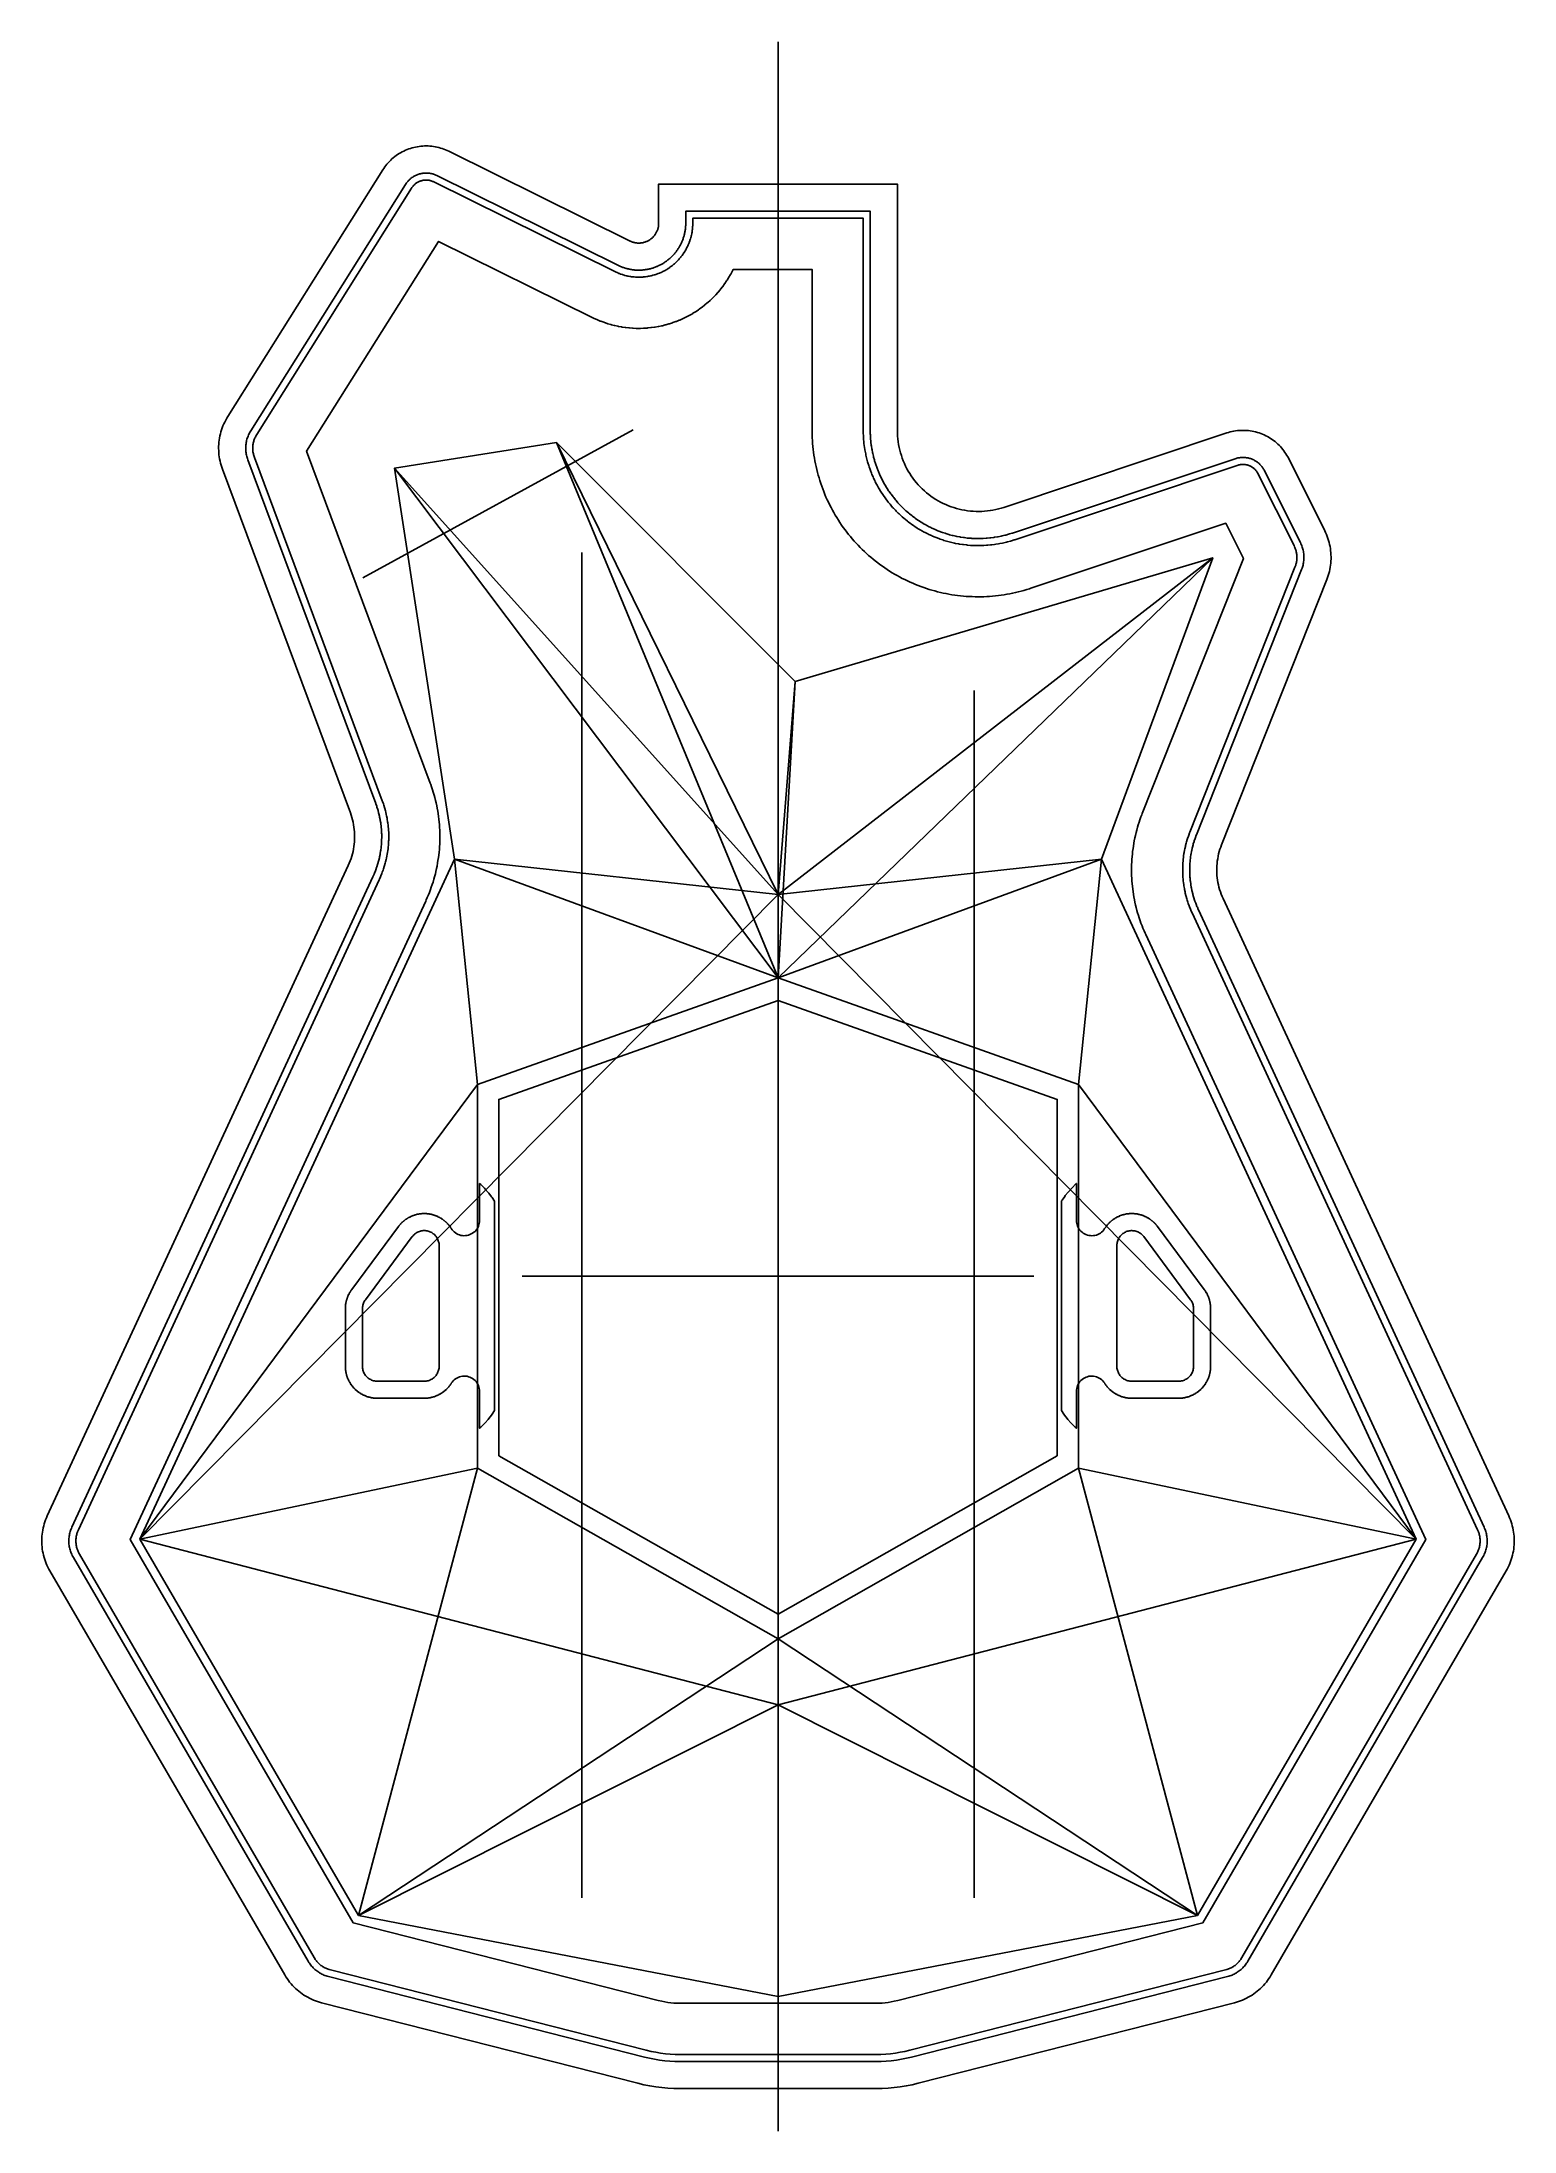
# Model space of a CAD drawing. Header units: millimetres. Extents: x -173 to 173, y -10 to 480.
import ezdxf

# ---------------------------------------------------------------- set-up
doc = ezdxf.new("R2010")
doc.units = ezdxf.units.MM
for name, color, linetype in [('BACK_FOLDS', 5, 'Continuous'), ('BRIDGE_LINE', 8, 'Continuous'), ('CENTERLINE', 8, 'Continuous'), ('LINING_INNER', 2, 'Continuous'), ('OUTLINE', 7, 'Continuous'), ('RIM_INNER', 1, 'Continuous'), ('SOUNDHOLE_LIPS', 6, 'Continuous'), ('SOUNDHOLES', 1, 'Continuous'), ('TOP_BARS', 6, 'Continuous'), ('TOP_BEAM', 6, 'Continuous'), ('TOP_DYE_MASK', 1, 'Continuous'), ('TOP_FOLDS', 5, 'Continuous'), ('TOP_PLATEAU', 4, 'Continuous')]:
    doc.layers.add(name, color=color, linetype=linetype)

msp = doc.modelspace()

# ---------------------------------------------------------------- linework, layer by layer
at = {"layer": 'BACK_FOLDS'}
for p, q in [((0, 280), (-52, 386)), ((0, 280), (-90, 380)), ((102, 359), (0, 280)), ((4, 330), (0, 280)), ((0, 280), (-75.89, 288.32)), ((75.89, 288.32), (0, 280)), ((0, 280), (-149.71, 128.84)), ((149.71, 128.84), (0, 280)), ((0, 90), (-149.71, 128.84)), ((149.71, 128.84), (0, 90)), ((0, 90), (-98.38, 40.61)), ((98.38, 40.61), (0, 90)), ((0, 90), (0, 21.6))]:
    msp.add_line(p, q, dxfattribs=at)
for points in [[(0, 21.6), (98.38, 40.61), (149.71, 128.84), (75.89, 288.32), (102, 359), (4, 330), (-52, 386), (-90, 380), (-75.89, 288.32), (-149.71, 128.84), (-98.38, 40.61)], [(0, 90), (0, 280)]]:
    msp.add_lwpolyline(points, close=True, dxfattribs=at)
at = {"layer": 'BRIDGE_LINE'}
msp.add_line((-60, 190.5), (60, 190.5), dxfattribs=at)
at = {"layer": 'CENTERLINE'}
msp.add_line((0, -10), (0, 480), dxfattribs=at)
at = {"layer": 'LINING_INNER'}
msp.add_lwpolyline([(22.81, 20), (23.7, 20.02), (24.41, 20.05), (25.12, 20.12), (25.83, 20.21), (26.53, 20.32), (27.23, 20.46), (28.1, 20.66), (99.69, 38.88), (151.97, 128.73), (86.27, 270.66), (86.12, 270.99), (85.89, 271.5), (85.62, 272.15), (85.41, 272.68), (85.16, 273.34), (84.97, 273.87), (84.74, 274.53), (84.57, 275.07), (84.36, 275.75), (84.21, 276.29), (84.03, 276.97), (83.9, 277.52), (83.74, 278.21), (83.63, 278.76), (83.5, 279.45), (83.4, 280.01), (83.3, 280.71), (83.22, 281.27), (83.14, 281.97), (83.08, 282.53), (83.03, 283.23), (82.99, 283.8), (82.96, 284.5), (82.94, 285.06), (82.94, 285.77), (82.94, 286.33), (82.96, 287.04), (82.98, 287.6), (83.02, 288.31), (83.07, 288.87), (83.14, 289.57), (83.2, 290.13), (83.29, 290.83), (83.37, 291.39), (83.49, 292.09), (83.59, 292.64), (83.74, 293.33), (83.86, 293.88), (84.02, 294.57), (84.17, 295.11), (84.35, 295.79), (84.52, 296.34), (84.73, 297.01), (84.91, 297.54), (85.15, 298.21), (85.34, 298.73), (85.47, 299.06), (109.18, 358.81), (105.03, 367.1), (59.34, 351.85), (59.01, 351.74), (58.38, 351.54), (57.7, 351.35), (57.06, 351.17), (56.38, 350.99), (55.73, 350.84), (55.05, 350.69), (54.4, 350.56), (53.71, 350.43), (53.05, 350.32), (52.36, 350.22), (51.7, 350.13), (51, 350.05), (50.34, 349.99), (49.64, 349.94), (48.97, 349.9), (48.27, 349.87), (47.61, 349.85), (46.91, 349.85), (46.24, 349.86), (45.54, 349.88), (44.87, 349.91), (44.17, 349.95), (43.51, 350), (42.81, 350.07), (42.15, 350.15), (41.46, 350.24), (40.8, 350.34), (40.11, 350.46), (39.45, 350.59), (38.77, 350.73), (38.12, 350.87), (37.44, 351.04), (36.79, 351.21), (36.12, 351.4), (35.48, 351.59), (34.81, 351.8), (34.18, 352.02), (33.52, 352.25), (32.9, 352.49), (32.25, 352.75), (31.63, 353), (30.99, 353.29), (30.38, 353.57), (29.75, 353.87), (29.16, 354.17), (28.54, 354.5), (27.95, 354.82), (27.35, 355.16), (26.77, 355.5), (26.18, 355.87), (25.62, 356.23), (25.03, 356.62), (24.49, 357), (23.92, 357.41), (23.39, 357.81), (22.83, 358.24), (22.31, 358.66), (21.77, 359.11), (21.27, 359.54), (20.75, 360.01), (20.26, 360.46), (19.75, 360.95), (19.28, 361.42), (18.79, 361.92), (18.34, 362.4), (17.86, 362.92), (17.43, 363.43), (16.97, 363.96), (16.55, 364.48), (16.12, 365.03), (15.72, 365.56), (15.3, 366.13), (14.92, 366.67), (14.53, 367.25), (14.16, 367.81), (13.79, 368.4), (13.45, 368.97), (13.09, 369.58), (12.77, 370.16), (12.44, 370.78), (12.14, 371.37), (11.83, 372), (11.55, 372.6), (11.26, 373.24), (11, 373.86), (10.73, 374.51), (10.49, 375.13), (10.25, 375.78), (10.04, 376.41), (9.82, 377.08), (9.62, 377.72), (9.43, 378.39), (9.26, 379.03), (9.09, 379.71), (8.94, 380.36), (8.79, 381.05), (8.66, 381.7), (8.54, 382.39), (8.43, 383.05), (8.34, 383.74), (8.26, 384.41), (8.18, 385.1), (8.12, 385.77), (8.07, 386.47), (8.04, 387.13), (8.01, 387.83), (8, 388.5), (8, 388.85), (8, 426.62), (-10.51, 426.62), (-10.67, 426.3), (-10.74, 426.15), (-11.07, 425.54), (-11.15, 425.39), (-11.5, 424.79), (-11.58, 424.65), (-11.96, 424.06), (-12.05, 423.92), (-12.44, 423.34), (-12.53, 423.21), (-12.94, 422.64), (-13.04, 422.51), (-13.47, 421.96), (-13.58, 421.83), (-14.03, 421.3), (-14.14, 421.18), (-14.61, 420.66), (-14.72, 420.54), (-15.2, 420.03), (-15.32, 419.92), (-15.82, 419.43), (-15.94, 419.32), (-16.47, 418.86), (-16.59, 418.75), (-17.13, 418.3), (-17.25, 418.2), (-17.81, 417.77), (-17.94, 417.67), (-18.5, 417.26), (-18.64, 417.17), (-19.22, 416.78), (-19.36, 416.69), (-19.95, 416.32), (-20.09, 416.24), (-20.7, 415.89), (-20.84, 415.81), (-21.46, 415.48), (-21.61, 415.41), (-22.24, 415.11), (-22.38, 415.04), (-23.03, 414.75), (-23.18, 414.69), (-23.83, 414.43), (-23.98, 414.37), (-24.64, 414.14), (-24.79, 414.08), (-25.46, 413.87), (-25.61, 413.82), (-26.29, 413.63), (-26.45, 413.59), (-27.13, 413.42), (-27.28, 413.39), (-27.97, 413.25), (-28.13, 413.21), (-28.82, 413.1), (-28.98, 413.07), (-29.67, 412.98), (-29.84, 412.96), (-30.53, 412.89), (-30.7, 412.87), (-31.39, 412.83), (-31.56, 412.82), (-32.26, 412.8), (-32.42, 412.8), (-33.12, 412.8), (-33.28, 412.8), (-33.98, 412.83), (-34.15, 412.84), (-34.84, 412.89), (-35.01, 412.91), (-35.7, 412.98), (-35.86, 413), (-36.56, 413.11), (-36.72, 413.13), (-37.41, 413.26), (-37.57, 413.29), (-38.25, 413.44), (-38.41, 413.48), (-39.09, 413.65), (-39.24, 413.69), (-39.92, 413.89), (-40.07, 413.94), (-40.74, 414.16), (-40.89, 414.21), (-41.55, 414.45), (-41.7, 414.51), (-42.35, 414.78), (-42.5, 414.84), (-43.13, 415.13), (-43.28, 415.2), (-43.6, 415.35), (-79.64, 433.2), (-110.58, 383.99), (-81.59, 306.15), (-81.47, 305.81), (-81.28, 305.27), (-81.05, 304.59), (-80.88, 304.04), (-80.68, 303.35), (-80.52, 302.79), (-80.35, 302.1), (-80.22, 301.54), (-80.06, 300.84), (-79.95, 300.27), (-79.83, 299.57), (-79.74, 299), (-79.64, 298.29), (-79.56, 297.72), (-79.49, 297), (-79.44, 296.43), (-79.39, 295.71), (-79.36, 295.14), (-79.34, 294.42), (-79.33, 293.85), (-79.33, 293.13), (-79.34, 292.56), (-79.37, 291.84), (-79.4, 291.26), (-79.45, 290.55), (-79.51, 289.98), (-79.59, 289.26), (-79.66, 288.69), (-79.77, 287.98), (-79.86, 287.42), (-79.99, 286.71), (-80.1, 286.15), (-80.26, 285.45), (-80.39, 284.89), (-80.57, 284.19), (-80.73, 283.64), (-80.93, 282.95), (-81.11, 282.4), (-81.34, 281.72), (-81.53, 281.18), (-81.79, 280.51), (-82, 279.98), (-82.28, 279.31), (-82.51, 278.79), (-82.66, 278.46), (-151.97, 128.73), (-99.69, 38.88), (-28.1, 20.66), (-27.23, 20.46), (-26.53, 20.32), (-25.83, 20.21), (-25.12, 20.12), (-24.41, 20.05), (-23.7, 20.02), (-22.81, 20)], close=True, dxfattribs=at)
at = {"layer": 'OUTLINE'}
msp.add_lwpolyline([(22.99, 0), (24.41, 0.03), (25.84, 0.1), (27.25, 0.23), (28.67, 0.4), (30.07, 0.63), (31.47, 0.91), (32.85, 1.24), (107.06, 20.12), (107.55, 20.25), (108.03, 20.4), (108.51, 20.57), (108.98, 20.76), (109.44, 20.96), (109.89, 21.18), (110.34, 21.41), (110.78, 21.66), (111.21, 21.93), (111.63, 22.21), (112.04, 22.51), (112.44, 22.82), (112.82, 23.15), (113.2, 23.49), (113.56, 23.84), (113.91, 24.21), (114.24, 24.59), (114.57, 24.98), (114.87, 25.38), (115.17, 25.79), (115.44, 26.21), (115.71, 26.64), (170.83, 121.38), (171.07, 121.81), (171.3, 122.25), (171.51, 122.71), (171.7, 123.16), (171.88, 123.63), (172.04, 124.1), (172.19, 124.58), (172.32, 125.06), (172.43, 125.54), (172.52, 126.03), (172.6, 126.52), (172.66, 127.02), (172.7, 127.51), (172.72, 128.01), (172.73, 128.51), (172.71, 129.01), (172.68, 129.51), (172.64, 130), (172.57, 130.49), (172.49, 130.99), (172.39, 131.47), (172.27, 131.96), (172.14, 132.44), (171.98, 132.91), (171.82, 133.38), (171.63, 133.84), (171.43, 134.3), (104.41, 279.07), (104.19, 279.58), (103.98, 280.11), (103.79, 280.64), (103.61, 281.17), (103.46, 281.72), (103.33, 282.27), (103.21, 282.82), (103.12, 283.37), (103.04, 283.93), (102.99, 284.5), (102.95, 285.06), (102.94, 285.62), (102.94, 286.19), (102.96, 286.75), (103.01, 287.31), (103.07, 287.87), (103.15, 288.43), (103.26, 288.99), (103.38, 289.54), (103.52, 290.08), (103.68, 290.63), (103.86, 291.16), (104.06, 291.69), (128.76, 353.93), (128.93, 354.39), (129.09, 354.85), (129.23, 355.32), (129.35, 355.8), (129.46, 356.28), (129.55, 356.76), (129.62, 357.24), (129.68, 357.73), (129.72, 358.22), (129.74, 358.71), (129.74, 359.2), (129.73, 359.69), (129.7, 360.18), (129.65, 360.67), (129.59, 361.16), (129.51, 361.64), (129.41, 362.12), (129.3, 362.6), (129.16, 363.07), (129.02, 363.54), (128.85, 364), (128.67, 364.46), (128.48, 364.91), (128.26, 365.35), (119.82, 382.25), (119.62, 382.63), (119.4, 383), (119.18, 383.37), (118.94, 383.72), (118.69, 384.07), (118.43, 384.41), (118.15, 384.74), (117.87, 385.06), (117.57, 385.37), (117.26, 385.66), (116.94, 385.95), (116.61, 386.23), (116.27, 386.49), (115.93, 386.74), (115.57, 386.98), (115.21, 387.2), (114.83, 387.41), (114.45, 387.61), (114.07, 387.8), (113.67, 387.97), (113.27, 388.13), (112.87, 388.27), (112.46, 388.4), (112.05, 388.51), (111.63, 388.61), (111.21, 388.69), (110.79, 388.76), (110.36, 388.81), (109.93, 388.85), (109.51, 388.87), (109.08, 388.88), (108.65, 388.87), (108.22, 388.85), (107.79, 388.81), (107.37, 388.76), (106.94, 388.69), (106.52, 388.61), (106.11, 388.51), (105.69, 388.39), (105.28, 388.27), (53.01, 370.82), (52.38, 370.62), (51.74, 370.45), (51.09, 370.29), (50.44, 370.16), (49.78, 370.05), (49.12, 369.97), (48.46, 369.9), (47.79, 369.86), (47.13, 369.85), (46.46, 369.85), (45.79, 369.89), (45.13, 369.94), (44.47, 370.02), (43.81, 370.12), (43.16, 370.24), (42.51, 370.39), (41.86, 370.55), (41.22, 370.75), (40.59, 370.96), (39.97, 371.2), (39.36, 371.45), (38.75, 371.73), (38.16, 372.03), (37.57, 372.35), (37, 372.69), (36.44, 373.05), (35.89, 373.43), (35.36, 373.83), (34.84, 374.25), (34.34, 374.68), (33.85, 375.14), (33.38, 375.6), (32.92, 376.09), (32.48, 376.59), (32.06, 377.11), (31.66, 377.64), (31.27, 378.18), (30.91, 378.74), (30.57, 379.31), (30.24, 379.89), (29.94, 380.49), (29.66, 381.09), (29.39, 381.7), (29.16, 382.32), (28.94, 382.95), (28.74, 383.59), (28.57, 384.23), (28.42, 384.88), (28.29, 385.53), (28.19, 386.19), (28.1, 386.85), (28.05, 387.52), (28.01, 388.18), (28, 388.85), (28, 446.62), (-28, 446.62), (-28, 437.45), (-28, 437.29), (-28.01, 437.13), (-28.03, 436.96), (-28.05, 436.8), (-28.07, 436.64), (-28.1, 436.48), (-28.14, 436.32), (-28.18, 436.16), (-28.23, 436.01), (-28.28, 435.85), (-28.34, 435.7), (-28.4, 435.55), (-28.47, 435.4), (-28.55, 435.26), (-28.63, 435.12), (-28.71, 434.98), (-28.8, 434.84), (-28.89, 434.71), (-28.99, 434.58), (-29.1, 434.45), (-29.2, 434.33), (-29.31, 434.21), (-29.43, 434.09), (-29.55, 433.98), (-29.67, 433.88), (-29.8, 433.77), (-29.93, 433.68), (-30.06, 433.58), (-30.2, 433.5), (-30.34, 433.41), (-30.48, 433.33), (-30.63, 433.26), (-30.78, 433.19), (-30.93, 433.13), (-31.08, 433.07), (-31.23, 433.02), (-31.39, 432.97), (-31.55, 432.93), (-31.71, 432.89), (-31.87, 432.86), (-32.03, 432.84), (-32.19, 432.82), (-32.35, 432.8), (-32.51, 432.8), (-32.68, 432.79), (-32.84, 432.8), (-33, 432.81), (-33.17, 432.82), (-33.33, 432.84), (-33.49, 432.87), (-33.65, 432.9), (-33.81, 432.94), (-33.96, 432.98), (-34.12, 433.03), (-34.27, 433.08), (-34.43, 433.14), (-34.57, 433.21), (-34.72, 433.28), (-77.24, 454.33), (-77.62, 454.51), (-78.01, 454.68), (-78.4, 454.83), (-78.79, 454.97), (-79.19, 455.09), (-79.6, 455.2), (-80.01, 455.3), (-80.42, 455.38), (-80.83, 455.45), (-81.25, 455.5), (-81.67, 455.54), (-82.09, 455.57), (-82.51, 455.58), (-82.93, 455.57), (-83.35, 455.55), (-83.76, 455.52), (-84.18, 455.47), (-84.6, 455.4), (-85.01, 455.32), (-85.42, 455.23), (-85.82, 455.13), (-86.23, 455), (-86.62, 454.87), (-87.02, 454.72), (-87.4, 454.56), (-87.78, 454.38), (-88.16, 454.19), (-88.53, 453.99), (-88.89, 453.78), (-89.24, 453.55), (-89.59, 453.31), (-89.92, 453.06), (-90.25, 452.79), (-90.57, 452.52), (-90.87, 452.24), (-91.17, 451.94), (-91.46, 451.63), (-91.74, 451.32), (-92, 450.99), (-92.25, 450.66), (-92.5, 450.31), (-92.73, 449.96), (-129.09, 392.12), (-129.34, 391.7), (-129.58, 391.27), (-129.81, 390.83), (-130.02, 390.38), (-130.21, 389.93), (-130.39, 389.47), (-130.55, 389), (-130.69, 388.53), (-130.82, 388.05), (-130.93, 387.57), (-131.02, 387.08), (-131.1, 386.59), (-131.16, 386.1), (-131.2, 385.61), (-131.23, 385.12), (-131.23, 384.62), (-131.22, 384.13), (-131.19, 383.64), (-131.15, 383.14), (-131.09, 382.65), (-131.01, 382.17), (-130.91, 381.68), (-130.8, 381.2), (-130.66, 380.73), (-130.52, 380.25), (-130.35, 379.79), (-100.33, 299.17), (-100.14, 298.63), (-99.97, 298.08), (-99.82, 297.52), (-99.69, 296.96), (-99.58, 296.4), (-99.48, 295.83), (-99.41, 295.26), (-99.36, 294.69), (-99.33, 294.12), (-99.33, 293.54), (-99.34, 292.97), (-99.37, 292.39), (-99.42, 291.82), (-99.5, 291.25), (-99.59, 290.69), (-99.7, 290.12), (-99.84, 289.56), (-99.99, 289.01), (-100.17, 288.46), (-100.36, 287.92), (-100.57, 287.39), (-100.81, 286.86), (-171.43, 134.3), (-171.63, 133.84), (-171.82, 133.38), (-171.98, 132.91), (-172.14, 132.44), (-172.27, 131.96), (-172.39, 131.47), (-172.49, 130.99), (-172.57, 130.49), (-172.64, 130), (-172.68, 129.51), (-172.71, 129.01), (-172.73, 128.51), (-172.72, 128.01), (-172.7, 127.51), (-172.66, 127.02), (-172.6, 126.52), (-172.52, 126.03), (-172.43, 125.54), (-172.32, 125.06), (-172.19, 124.58), (-172.04, 124.1), (-171.88, 123.63), (-171.7, 123.16), (-171.51, 122.71), (-171.3, 122.25), (-171.07, 121.81), (-170.83, 121.38), (-115.71, 26.64), (-115.44, 26.21), (-115.17, 25.79), (-114.87, 25.38), (-114.57, 24.98), (-114.24, 24.59), (-113.91, 24.21), (-113.56, 23.84), (-113.2, 23.49), (-112.82, 23.15), (-112.44, 22.82), (-112.04, 22.51), (-111.63, 22.21), (-111.21, 21.93), (-110.78, 21.66), (-110.34, 21.41), (-109.89, 21.18), (-109.44, 20.96), (-108.98, 20.76), (-108.51, 20.57), (-108.03, 20.4), (-107.55, 20.25), (-107.06, 20.12), (-32.85, 1.24), (-31.47, 0.91), (-30.07, 0.63), (-28.67, 0.4), (-27.25, 0.23), (-25.84, 0.1), (-24.41, 0.03), (-22.99, 0)], close=True, dxfattribs=at)
at = {"layer": 'RIM_INNER'}
msp.add_lwpolyline([(22.92, 8), (24.13, 8.02), (25.27, 8.08), (26.4, 8.18), (27.53, 8.33), (28.66, 8.51), (29.77, 8.73), (30.95, 9.01), (105.02, 27.85), (105.29, 27.93), (105.5, 27.99), (105.71, 28.07), (105.91, 28.15), (106.11, 28.23), (106.3, 28.33), (106.49, 28.43), (106.68, 28.53), (106.86, 28.65), (107.04, 28.77), (107.22, 28.9), (107.39, 29.03), (107.56, 29.17), (107.72, 29.32), (107.87, 29.47), (108.02, 29.62), (108.16, 29.79), (108.3, 29.95), (108.43, 30.13), (108.56, 30.3), (108.68, 30.48), (108.83, 30.73), (163.88, 125.34), (164.01, 125.59), (164.11, 125.78), (164.2, 125.97), (164.29, 126.17), (164.36, 126.37), (164.43, 126.57), (164.49, 126.77), (164.55, 126.98), (164.6, 127.19), (164.64, 127.4), (164.67, 127.61), (164.69, 127.82), (164.71, 128.03), (164.72, 128.24), (164.72, 128.46), (164.72, 128.67), (164.71, 128.88), (164.69, 129.1), (164.66, 129.31), (164.62, 129.52), (164.58, 129.73), (164.53, 129.93), (164.47, 130.14), (164.41, 130.34), (164.33, 130.54), (164.26, 130.74), (164.14, 131), (97.15, 275.71), (97.1, 275.83), (96.87, 276.35), (96.76, 276.61), (96.55, 277.13), (96.45, 277.4), (96.26, 277.93), (96.17, 278.2), (96, 278.73), (95.91, 279), (95.76, 279.55), (95.69, 279.82), (95.56, 280.37), (95.49, 280.64), (95.38, 281.2), (95.33, 281.47), (95.23, 282.03), (95.19, 282.31), (95.11, 282.87), (95.08, 283.15), (95.03, 283.71), (95, 283.99), (94.97, 284.55), (94.95, 284.84), (94.94, 285.4), (94.94, 285.68), (94.94, 286.25), (94.95, 286.53), (94.97, 287.09), (94.99, 287.37), (95.03, 287.94), (95.06, 288.22), (95.12, 288.78), (95.16, 289.06), (95.24, 289.62), (95.29, 289.89), (95.39, 290.45), (95.45, 290.73), (95.57, 291.28), (95.64, 291.55), (95.78, 292.1), (95.86, 292.37), (96.02, 292.91), (96.1, 293.18), (96.28, 293.71), (96.38, 293.98), (96.58, 294.51), (96.63, 294.64), (121.29, 356.81), (121.39, 357.07), (121.46, 357.27), (121.52, 357.48), (121.57, 357.68), (121.62, 357.88), (121.66, 358.09), (121.69, 358.3), (121.71, 358.51), (121.73, 358.72), (121.74, 358.93), (121.74, 359.14), (121.74, 359.35), (121.72, 359.56), (121.7, 359.77), (121.68, 359.98), (121.64, 360.18), (121.6, 360.39), (121.55, 360.59), (121.49, 360.8), (121.43, 361), (121.36, 361.19), (121.28, 361.39), (121.2, 361.58), (121.08, 361.84), (112.69, 378.61), (112.59, 378.8), (112.52, 378.92), (112.45, 379.04), (112.37, 379.16), (112.28, 379.28), (112.2, 379.39), (112.1, 379.5), (112.01, 379.61), (111.91, 379.71), (111.81, 379.81), (111.7, 379.9), (111.59, 380), (111.48, 380.08), (111.36, 380.17), (111.24, 380.25), (111.12, 380.32), (111, 380.39), (110.87, 380.46), (110.74, 380.52), (110.61, 380.58), (110.48, 380.63), (110.34, 380.68), (110.21, 380.72), (110.07, 380.76), (109.93, 380.79), (109.79, 380.82), (109.65, 380.84), (109.51, 380.86), (109.37, 380.87), (109.22, 380.88), (109.08, 380.88), (108.94, 380.88), (108.79, 380.87), (108.65, 380.86), (108.51, 380.84), (108.37, 380.82), (108.23, 380.79), (108.09, 380.76), (107.95, 380.72), (107.75, 380.65), (55.55, 363.24), (55.41, 363.19), (54.78, 362.99), (54.51, 362.91), (53.87, 362.74), (53.59, 362.67), (52.95, 362.51), (52.67, 362.45), (52.02, 362.32), (51.74, 362.27), (51.09, 362.16), (50.81, 362.12), (50.15, 362.03), (49.87, 362), (49.21, 361.94), (48.93, 361.92), (48.26, 361.88), (47.98, 361.87), (47.32, 361.85), (47.04, 361.85), (46.37, 361.86), (46.09, 361.86), (45.43, 361.89), (45.15, 361.91), (44.48, 361.97), (44.2, 361.99), (43.54, 362.07), (43.26, 362.11), (42.61, 362.21), (42.33, 362.25), (41.67, 362.38), (41.4, 362.44), (40.75, 362.58), (40.48, 362.65), (39.83, 362.82), (39.56, 362.89), (38.93, 363.08), (38.66, 363.17), (38.03, 363.38), (37.76, 363.48), (37.14, 363.71), (36.88, 363.82), (36.27, 364.07), (36.01, 364.19), (35.4, 364.46), (35.15, 364.59), (34.56, 364.89), (34.31, 365.02), (33.73, 365.34), (33.48, 365.48), (32.91, 365.82), (32.67, 365.96), (32.11, 366.32), (31.88, 366.48), (31.33, 366.86), (31.1, 367.02), (30.57, 367.42), (30.35, 367.59), (29.83, 368.01), (29.61, 368.19), (29.11, 368.63), (28.9, 368.81), (28.41, 369.27), (28.21, 369.46), (27.74, 369.93), (27.54, 370.13), (27.09, 370.62), (26.9, 370.82), (26.46, 371.32), (26.28, 371.54), (25.86, 372.06), (25.68, 372.28), (25.28, 372.81), (25.12, 373.03), (24.73, 373.58), (24.58, 373.81), (24.21, 374.37), (24.06, 374.61), (23.72, 375.18), (23.58, 375.42), (23.25, 376), (23.12, 376.25), (22.82, 376.84), (22.69, 377.09), (22.41, 377.69), (22.3, 377.95), (22.04, 378.56), (21.93, 378.82), (21.69, 379.44), (21.59, 379.71), (21.38, 380.34), (21.29, 380.6), (21.09, 381.24), (21.02, 381.51), (20.84, 382.15), (20.78, 382.42), (20.63, 383.07), (20.57, 383.35), (20.44, 384), (20.39, 384.28), (20.29, 384.94), (20.25, 385.21), (20.17, 385.87), (20.14, 386.15), (20.08, 386.82), (20.06, 387.1), (20.02, 387.76), (20.01, 388.04), (20, 388.71), (20, 388.85), (20, 438.62), (-20, 438.62), (-20, 437.45), (-20, 437.31), (-20, 437.15), (-20.01, 436.87), (-20.02, 436.71), (-20.04, 436.43), (-20.06, 436.26), (-20.09, 435.99), (-20.11, 435.82), (-20.14, 435.55), (-20.17, 435.39), (-20.22, 435.11), (-20.25, 434.95), (-20.31, 434.68), (-20.35, 434.52), (-20.41, 434.25), (-20.46, 434.09), (-20.53, 433.82), (-20.58, 433.66), (-20.67, 433.4), (-20.72, 433.24), (-20.82, 432.98), (-20.88, 432.83), (-20.98, 432.57), (-21.04, 432.42), (-21.16, 432.16), (-21.23, 432.01), (-21.35, 431.76), (-21.43, 431.62), (-21.56, 431.37), (-21.64, 431.23), (-21.78, 430.99), (-21.86, 430.85), (-22.01, 430.61), (-22.1, 430.47), (-22.26, 430.24), (-22.35, 430.11), (-22.51, 429.88), (-22.61, 429.75), (-22.79, 429.53), (-22.89, 429.4), (-23.07, 429.19), (-23.18, 429.07), (-23.36, 428.86), (-23.48, 428.74), (-23.67, 428.54), (-23.79, 428.42), (-23.99, 428.23), (-24.11, 428.12), (-24.32, 427.93), (-24.44, 427.83), (-24.65, 427.65), (-24.78, 427.54), (-25, 427.37), (-25.13, 427.27), (-25.36, 427.11), (-25.49, 427.02), (-25.73, 426.86), (-25.86, 426.77), (-26.1, 426.63), (-26.24, 426.54), (-26.48, 426.4), (-26.63, 426.32), (-26.87, 426.19), (-27.02, 426.12), (-27.27, 426), (-27.42, 425.93), (-27.68, 425.82), (-27.83, 425.75), (-28.09, 425.65), (-28.24, 425.59), (-28.5, 425.5), (-28.66, 425.44), (-28.92, 425.36), (-29.08, 425.31), (-29.35, 425.24), (-29.51, 425.19), (-29.78, 425.13), (-29.94, 425.09), (-30.21, 425.03), (-30.37, 425), (-30.65, 424.96), (-30.81, 424.93), (-31.09, 424.89), (-31.25, 424.87), (-31.53, 424.85), (-31.69, 424.83), (-31.97, 424.81), (-32.13, 424.81), (-32.41, 424.8), (-32.57, 424.8), (-32.85, 424.8), (-33.02, 424.8), (-33.3, 424.81), (-33.46, 424.82), (-33.74, 424.84), (-33.9, 424.86), (-34.18, 424.89), (-34.34, 424.91), (-34.62, 424.95), (-34.78, 424.97), (-35.06, 425.02), (-35.22, 425.06), (-35.49, 425.12), (-35.65, 425.15), (-35.92, 425.22), (-36.08, 425.27), (-36.34, 425.34), (-36.5, 425.39), (-36.77, 425.48), (-36.92, 425.54), (-37.18, 425.63), (-37.33, 425.69), (-37.59, 425.8), (-37.74, 425.86), (-38, 425.98), (-38.15, 426.05), (-38.27, 426.11), (-80.73, 447.13), (-80.92, 447.22), (-81.05, 447.27), (-81.18, 447.33), (-81.31, 447.37), (-81.44, 447.41), (-81.58, 447.45), (-81.71, 447.48), (-81.85, 447.51), (-81.99, 447.53), (-82.13, 447.55), (-82.27, 447.56), (-82.41, 447.57), (-82.55, 447.57), (-82.69, 447.57), (-82.83, 447.57), (-82.97, 447.55), (-83.1, 447.54), (-83.24, 447.52), (-83.38, 447.49), (-83.52, 447.46), (-83.65, 447.42), (-83.79, 447.38), (-83.92, 447.34), (-84.05, 447.29), (-84.18, 447.24), (-84.31, 447.18), (-84.43, 447.11), (-84.55, 447.05), (-84.67, 446.97), (-84.79, 446.9), (-84.91, 446.82), (-85.02, 446.74), (-85.13, 446.65), (-85.23, 446.56), (-85.33, 446.46), (-85.43, 446.36), (-85.53, 446.26), (-85.62, 446.16), (-85.71, 446.05), (-85.79, 445.94), (-85.88, 445.82), (-85.99, 445.65), (-122.27, 387.93), (-122.42, 387.68), (-122.52, 387.5), (-122.62, 387.31), (-122.71, 387.12), (-122.79, 386.92), (-122.87, 386.73), (-122.94, 386.53), (-123, 386.32), (-123.05, 386.12), (-123.1, 385.91), (-123.14, 385.71), (-123.17, 385.5), (-123.2, 385.29), (-123.22, 385.08), (-123.23, 384.86), (-123.23, 384.65), (-123.23, 384.44), (-123.21, 384.23), (-123.2, 384.02), (-123.17, 383.81), (-123.13, 383.6), (-123.09, 383.39), (-123.04, 383.19), (-122.99, 382.98), (-122.92, 382.78), (-122.83, 382.51), (-92.83, 301.96), (-92.79, 301.82), (-92.59, 301.28), (-92.5, 301.01), (-92.33, 300.46), (-92.25, 300.19), (-92.1, 299.63), (-92.03, 299.35), (-91.9, 298.79), (-91.84, 298.51), (-91.73, 297.95), (-91.68, 297.67), (-91.58, 297.1), (-91.54, 296.81), (-91.47, 296.24), (-91.44, 295.96), (-91.39, 295.39), (-91.37, 295.1), (-91.34, 294.53), (-91.34, 294.24), (-91.33, 293.66), (-91.33, 293.38), (-91.34, 292.8), (-91.35, 292.52), (-91.38, 291.94), (-91.4, 291.66), (-91.46, 291.08), (-91.49, 290.8), (-91.56, 290.23), (-91.6, 289.94), (-91.7, 289.38), (-91.75, 289.09), (-91.86, 288.53), (-91.93, 288.25), (-92.06, 287.69), (-92.13, 287.41), (-92.29, 286.86), (-92.37, 286.59), (-92.54, 286.04), (-92.64, 285.77), (-92.83, 285.23), (-92.93, 284.96), (-93.14, 284.42), (-93.25, 284.16), (-93.49, 283.63), (-93.55, 283.5), (-164.14, 131), (-164.26, 130.74), (-164.33, 130.54), (-164.41, 130.34), (-164.47, 130.14), (-164.53, 129.93), (-164.58, 129.73), (-164.62, 129.52), (-164.66, 129.31), (-164.69, 129.1), (-164.71, 128.88), (-164.72, 128.67), (-164.72, 128.46), (-164.72, 128.24), (-164.71, 128.03), (-164.69, 127.82), (-164.67, 127.61), (-164.64, 127.4), (-164.6, 127.19), (-164.55, 126.98), (-164.49, 126.77), (-164.43, 126.57), (-164.36, 126.37), (-164.29, 126.17), (-164.2, 125.97), (-164.11, 125.78), (-164.01, 125.59), (-163.88, 125.34), (-108.83, 30.73), (-108.68, 30.48), (-108.56, 30.3), (-108.43, 30.13), (-108.3, 29.95), (-108.16, 29.79), (-108.02, 29.62), (-107.87, 29.47), (-107.72, 29.32), (-107.56, 29.17), (-107.39, 29.03), (-107.22, 28.9), (-107.04, 28.77), (-106.86, 28.65), (-106.68, 28.53), (-106.49, 28.43), (-106.3, 28.33), (-106.11, 28.23), (-105.91, 28.15), (-105.71, 28.07), (-105.5, 27.99), (-105.29, 27.93), (-105.02, 27.85), (-30.95, 9.01), (-29.77, 8.73), (-28.66, 8.51), (-27.53, 8.33), (-26.4, 8.18), (-25.27, 8.08), (-24.13, 8.02), (-22.92, 8)], close=True, dxfattribs=at)
at = {"layer": 'SOUNDHOLE_LIPS'}
for points in [[(-82.88, 161.89), (-82.99, 161.89), (-83.01, 161.89), (-93.99, 161.89), (-94.01, 161.89), (-94.12, 161.89), (-94.15, 161.89), (-94.33, 161.9), (-94.39, 161.9), (-94.59, 161.92), (-94.65, 161.92), (-94.82, 161.94), (-94.88, 161.94), (-95.08, 161.97), (-95.14, 161.98), (-95.31, 162.01), (-95.36, 162.02), (-95.56, 162.06), (-95.62, 162.07), (-95.79, 162.11), (-95.84, 162.12), (-96.04, 162.17), (-96.1, 162.19), (-96.26, 162.24), (-96.31, 162.26), (-96.51, 162.32), (-96.56, 162.34), (-96.72, 162.4), (-96.78, 162.42), (-96.96, 162.5), (-97.02, 162.53), (-97.17, 162.6), (-97.23, 162.62), (-97.41, 162.71), (-97.46, 162.74), (-97.61, 162.82), (-97.66, 162.85), (-97.84, 162.95), (-97.89, 162.98), (-98.03, 163.07), (-98.08, 163.1), (-98.25, 163.21), (-98.3, 163.25), (-98.44, 163.35), (-98.48, 163.38), (-98.64, 163.5), (-98.69, 163.54), (-98.82, 163.65), (-98.87, 163.69), (-99.02, 163.82), (-99.06, 163.86), (-99.19, 163.98), (-99.23, 164.02), (-99.37, 164.16), (-99.41, 164.2), (-99.53, 164.33), (-99.57, 164.37), (-99.7, 164.52), (-99.74, 164.57), (-99.85, 164.7), (-99.89, 164.75), (-100.01, 164.91), (-100.05, 164.95), (-100.14, 165.09), (-100.18, 165.14), (-100.29, 165.31), (-100.32, 165.36), (-100.41, 165.5), (-100.44, 165.55), (-100.54, 165.73), (-100.57, 165.78), (-100.65, 165.93), (-100.68, 165.98), (-100.77, 166.17), (-100.79, 166.22), (-100.86, 166.37), (-100.89, 166.43), (-100.97, 166.62), (-100.99, 166.67), (-101.05, 166.83), (-101.07, 166.88), (-101.13, 167.08), (-101.15, 167.13), (-101.2, 167.3), (-101.22, 167.35), (-101.27, 167.55), (-101.28, 167.61), (-101.32, 167.77), (-101.33, 167.83), (-101.37, 168.03), (-101.38, 168.09), (-101.41, 168.25), (-101.42, 168.31), (-101.45, 168.51), (-101.45, 168.57), (-101.47, 168.74), (-101.48, 168.8), (-101.49, 169), (-101.49, 169.06), (-101.5, 169.25), (-101.5, 169.27), (-101.5, 169.38), (-101.5, 169.41), (-101.5, 182.88), (-101.5, 182.9), (-101.5, 182.98), (-101.5, 183), (-101.5, 183.14), (-101.49, 183.19), (-101.48, 183.37), (-101.48, 183.42), (-101.47, 183.6), (-101.46, 183.65), (-101.44, 183.86), (-101.43, 183.91), (-101.4, 184.08), (-101.39, 184.14), (-101.36, 184.34), (-101.35, 184.4), (-101.31, 184.56), (-101.3, 184.62), (-101.25, 184.82), (-101.23, 184.87), (-101.19, 185.04), (-101.17, 185.09), (-101.11, 185.29), (-101.09, 185.34), (-101.03, 185.5), (-101.01, 185.56), (-100.93, 185.75), (-100.91, 185.8), (-100.84, 185.96), (-100.82, 186.01), (-100.73, 186.19), (-100.71, 186.25), (-100.63, 186.4), (-100.6, 186.45), (-100.5, 186.63), (-100.47, 186.68), (-100.39, 186.82), (-100.35, 186.87), (-100.24, 187.04), (-100.21, 187.09), (-100.11, 187.25), (-100.09, 187.27), (-100.03, 187.35), (-100.01, 187.38), (-89.02, 202.17), (-89.01, 202.2), (-88.98, 202.23), (-88.96, 202.26), (-88.88, 202.36), (-88.86, 202.39), (-88.74, 202.53), (-88.7, 202.57), (-88.57, 202.72), (-88.53, 202.77), (-88.41, 202.89), (-88.37, 202.93), (-88.23, 203.08), (-88.19, 203.12), (-88.06, 203.23), (-88.02, 203.27), (-87.87, 203.41), (-87.82, 203.45), (-87.69, 203.55), (-87.64, 203.59), (-87.48, 203.71), (-87.44, 203.75), (-87.3, 203.85), (-87.25, 203.88), (-87.08, 203.99), (-87.03, 204.03), (-86.89, 204.12), (-86.84, 204.15), (-86.66, 204.25), (-86.61, 204.28), (-86.46, 204.36), (-86.41, 204.38), (-86.23, 204.47), (-86.17, 204.5), (-86.02, 204.57), (-85.96, 204.59), (-85.78, 204.67), (-85.72, 204.69), (-85.56, 204.75), (-85.51, 204.77), (-85.31, 204.84), (-85.26, 204.85), (-85.1, 204.9), (-85.04, 204.92), (-84.84, 204.97), (-84.79, 204.99), (-84.62, 205.03), (-84.56, 205.04), (-84.36, 205.08), (-84.31, 205.09), (-84.14, 205.12), (-84.08, 205.12), (-83.88, 205.15), (-83.82, 205.16), (-83.65, 205.17), (-83.59, 205.18), (-83.39, 205.19), (-83.33, 205.2), (-83.16, 205.2), (-83.1, 205.2), (-82.9, 205.2), (-82.84, 205.2), (-82.67, 205.2), (-82.61, 205.19), (-82.41, 205.18), (-82.35, 205.17), (-82.18, 205.16), (-82.12, 205.15), (-81.92, 205.12), (-81.86, 205.12), (-81.69, 205.09), (-81.64, 205.08), (-81.44, 205.04), (-81.38, 205.03), (-81.21, 204.99), (-81.16, 204.97), (-80.96, 204.92), (-80.9, 204.9), (-80.74, 204.85), (-80.69, 204.84), (-80.49, 204.77), (-80.44, 204.75), (-80.28, 204.69), (-80.22, 204.67), (-80.04, 204.59), (-79.98, 204.57), (-79.83, 204.5), (-79.77, 204.47), (-79.59, 204.38), (-79.54, 204.36), (-79.39, 204.28), (-79.34, 204.25), (-79.16, 204.15), (-79.11, 204.12), (-78.97, 204.03), (-78.92, 203.99), (-78.75, 203.88), (-78.7, 203.85), (-78.56, 203.75), (-78.52, 203.71), (-78.36, 203.59), (-78.31, 203.55), (-78.18, 203.45), (-78.13, 203.41), (-77.98, 203.27), (-77.94, 203.23), (-77.81, 203.12), (-77.77, 203.08), (-77.63, 202.93), (-77.59, 202.89), (-77.47, 202.77), (-77.43, 202.72), (-77.3, 202.57), (-77.26, 202.53), (-77.15, 202.39), (-77.11, 202.35), (-76.99, 202.19), (-76.95, 202.14), (-76.86, 202), (-76.82, 201.95), (-76.71, 201.79), (-76.68, 201.74), (-76.66, 201.7), (-76.45, 201.41), (-76.22, 201.14), (-75.96, 200.89), (-75.68, 200.67), (-75.38, 200.47), (-75.06, 200.31), (-74.73, 200.18), (-74.38, 200.09), (-74.03, 200.03), (-73.67, 200), (-73.31, 200.02), (-72.96, 200.06), (-72.61, 200.14), (-72.27, 200.26), (-71.95, 200.41), (-71.64, 200.59), (-71.35, 200.8), (-71.08, 201.03), (-70.84, 201.3), (-70.62, 201.58), (-70.44, 201.89), (-70.28, 202.21), (-70.16, 202.55), (-70.07, 202.89), (-70.02, 203.25), (-70, 203.6), (-70, 212.23), (-69.75, 212.01), (-69.59, 211.86), (-68.85, 211.12), (-68.69, 210.95), (-68, 210.16), (-67.86, 209.98), (-67.22, 209.15), (-67.08, 208.97), (-66.5, 208.1), (-66.5, 208.09), (-66.5, 159), (-66.5, 159), (-67.08, 158.13), (-67.22, 157.94), (-67.86, 157.11), (-68, 156.93), (-68.69, 156.15), (-68.85, 155.98), (-69.59, 155.24), (-69.75, 155.08), (-70, 154.87), (-70, 163.49), (-70.02, 163.85), (-70.07, 164.2), (-70.16, 164.55), (-70.28, 164.89), (-70.44, 165.21), (-70.62, 165.51), (-70.84, 165.8), (-71.08, 166.06), (-71.35, 166.3), (-71.64, 166.51), (-71.95, 166.69), (-72.27, 166.84), (-72.61, 166.95), (-72.96, 167.03), (-73.31, 167.08), (-73.67, 167.09), (-74.03, 167.06), (-74.38, 167), (-74.73, 166.91), (-75.06, 166.78), (-75.38, 166.62), (-75.68, 166.43), (-75.96, 166.21), (-76.22, 165.96), (-76.45, 165.69), (-76.66, 165.39), (-76.68, 165.36), (-76.71, 165.31), (-76.82, 165.14), (-76.86, 165.09), (-76.95, 164.95), (-76.99, 164.91), (-77.11, 164.75), (-77.15, 164.7), (-77.26, 164.57), (-77.3, 164.52), (-77.43, 164.37), (-77.47, 164.33), (-77.59, 164.2), (-77.63, 164.16), (-77.77, 164.02), (-77.81, 163.98), (-77.94, 163.86), (-77.98, 163.82), (-78.13, 163.69), (-78.18, 163.65), (-78.31, 163.54), (-78.36, 163.5), (-78.52, 163.38), (-78.56, 163.35), (-78.7, 163.25), (-78.75, 163.21), (-78.92, 163.1), (-78.97, 163.07), (-79.11, 162.98), (-79.16, 162.95), (-79.34, 162.85), (-79.39, 162.82), (-79.54, 162.74), (-79.59, 162.71), (-79.77, 162.62), (-79.83, 162.6), (-79.98, 162.53), (-80.04, 162.5), (-80.22, 162.42), (-80.28, 162.4), (-80.44, 162.34), (-80.49, 162.32), (-80.69, 162.26), (-80.74, 162.24), (-80.9, 162.19), (-80.96, 162.17), (-81.16, 162.12), (-81.21, 162.11), (-81.38, 162.07), (-81.44, 162.06), (-81.64, 162.02), (-81.69, 162.01), (-81.86, 161.98), (-81.92, 161.97), (-82.12, 161.94), (-82.18, 161.94), (-82.35, 161.92), (-82.41, 161.92), (-82.61, 161.9), (-82.67, 161.9), (-82.85, 161.89)], [(70.02, 203.25), (70.07, 202.9), (70.16, 202.55), (70.28, 202.22), (70.43, 201.9), (70.61, 201.59), (70.83, 201.31), (71.07, 201.05), (71.33, 200.81), (71.62, 200.6), (71.93, 200.42), (72.25, 200.27), (72.59, 200.15), (72.93, 200.07), (73.28, 200.02), (73.64, 200), (73.99, 200.03), (74.35, 200.08), (74.69, 200.17), (75.02, 200.3), (75.34, 200.45), (75.65, 200.64), (75.93, 200.86), (76.19, 201.1), (76.42, 201.37), (76.63, 201.66), (76.74, 201.84), (76.77, 201.88), (76.89, 202.05), (76.92, 202.1), (77.03, 202.23), (77.06, 202.28), (77.19, 202.44), (77.22, 202.49), (77.33, 202.62), (77.37, 202.66), (77.51, 202.81), (77.55, 202.85), (77.67, 202.98), (77.71, 203.02), (77.85, 203.16), (77.9, 203.2), (78.02, 203.31), (78.07, 203.35), (78.22, 203.48), (78.27, 203.52), (78.4, 203.63), (78.45, 203.66), (78.61, 203.78), (78.66, 203.82), (78.8, 203.91), (78.85, 203.95), (79.02, 204.06), (79.07, 204.09), (79.21, 204.18), (79.26, 204.21), (79.44, 204.3), (79.49, 204.33), (79.65, 204.41), (79.7, 204.44), (79.88, 204.52), (79.94, 204.55), (80.09, 204.62), (80.15, 204.64), (80.33, 204.71), (80.39, 204.73), (80.55, 204.79), (80.61, 204.81), (80.8, 204.87), (80.85, 204.89), (81.02, 204.94), (81.07, 204.95), (81.27, 205), (81.33, 205.01), (81.5, 205.05), (81.55, 205.06), (81.75, 205.1), (81.81, 205.11), (81.98, 205.13), (82.04, 205.14), (82.24, 205.16), (82.3, 205.17), (82.47, 205.18), (82.53, 205.19), (82.73, 205.2), (82.79, 205.2), (82.96, 205.2), (83.02, 205.2), (83.22, 205.2), (83.28, 205.2), (83.45, 205.19), (83.51, 205.19), (83.71, 205.17), (83.77, 205.16), (83.94, 205.14), (83.99, 205.14), (84.2, 205.11), (84.25, 205.1), (84.42, 205.07), (84.48, 205.06), (84.68, 205.01), (84.73, 205), (84.9, 204.96), (84.96, 204.94), (85.15, 204.89), (85.21, 204.87), (85.37, 204.82), (85.43, 204.8), (85.62, 204.73), (85.67, 204.71), (85.83, 204.65), (85.88, 204.63), (86.07, 204.54), (86.12, 204.52), (86.28, 204.45), (86.33, 204.42), (86.51, 204.33), (86.56, 204.3), (86.71, 204.22), (86.76, 204.19), (86.94, 204.09), (86.99, 204.05), (87.13, 203.96), (87.18, 203.93), (87.35, 203.81), (87.39, 203.78), (87.53, 203.68), (87.58, 203.64), (87.74, 203.52), (87.78, 203.48), (87.91, 203.37), (87.96, 203.33), (88.11, 203.19), (88.15, 203.15), (88.27, 203.04), (88.31, 202.99), (88.45, 202.85), (88.5, 202.81), (88.61, 202.68), (88.65, 202.64), (88.78, 202.48), (88.82, 202.44), (88.93, 202.29), (88.95, 202.27), (89.01, 202.19), (89.03, 202.16), (100.01, 187.37), (100.03, 187.36), (100.07, 187.29), (100.09, 187.27), (100.16, 187.16), (100.19, 187.12), (100.29, 186.97), (100.32, 186.93), (100.41, 186.78), (100.44, 186.73), (100.54, 186.55), (100.57, 186.5), (100.65, 186.35), (100.68, 186.3), (100.77, 186.12), (100.79, 186.06), (100.86, 185.91), (100.89, 185.86), (100.97, 185.67), (100.99, 185.61), (101.05, 185.45), (101.07, 185.4), (101.13, 185.21), (101.15, 185.15), (101.2, 184.99), (101.22, 184.93), (101.27, 184.74), (101.28, 184.68), (101.32, 184.51), (101.33, 184.45), (101.37, 184.26), (101.38, 184.2), (101.41, 184.03), (101.42, 183.97), (101.45, 183.77), (101.45, 183.71), (101.47, 183.54), (101.48, 183.48), (101.49, 183.28), (101.49, 183.22), (101.5, 183.04), (101.5, 183.01), (101.5, 182.91), (101.5, 182.88), (101.5, 169.41), (101.5, 169.38), (101.5, 169.27), (101.5, 169.25), (101.49, 169.06), (101.49, 169), (101.48, 168.8), (101.47, 168.74), (101.45, 168.57), (101.45, 168.51), (101.42, 168.31), (101.41, 168.25), (101.38, 168.09), (101.37, 168.03), (101.33, 167.83), (101.32, 167.77), (101.28, 167.61), (101.27, 167.55), (101.22, 167.35), (101.2, 167.3), (101.15, 167.13), (101.13, 167.08), (101.07, 166.88), (101.05, 166.83), (100.99, 166.67), (100.97, 166.62), (100.89, 166.43), (100.86, 166.37), (100.79, 166.22), (100.77, 166.17), (100.68, 165.98), (100.65, 165.93), (100.57, 165.78), (100.54, 165.73), (100.44, 165.55), (100.41, 165.5), (100.32, 165.36), (100.29, 165.31), (100.18, 165.14), (100.14, 165.09), (100.05, 164.95), (100.01, 164.91), (99.89, 164.75), (99.85, 164.7), (99.74, 164.57), (99.7, 164.52), (99.57, 164.37), (99.53, 164.33), (99.41, 164.2), (99.37, 164.16), (99.23, 164.02), (99.19, 163.98), (99.06, 163.86), (99.02, 163.82), (98.87, 163.69), (98.82, 163.65), (98.69, 163.54), (98.64, 163.5), (98.48, 163.38), (98.44, 163.35), (98.3, 163.25), (98.25, 163.21), (98.08, 163.1), (98.03, 163.07), (97.89, 162.98), (97.84, 162.95), (97.66, 162.85), (97.61, 162.82), (97.46, 162.74), (97.41, 162.71), (97.23, 162.62), (97.17, 162.6), (97.02, 162.53), (96.96, 162.5), (96.78, 162.42), (96.72, 162.4), (96.56, 162.34), (96.51, 162.32), (96.31, 162.26), (96.26, 162.24), (96.1, 162.19), (96.04, 162.17), (95.84, 162.12), (95.79, 162.11), (95.62, 162.07), (95.56, 162.06), (95.36, 162.02), (95.31, 162.01), (95.14, 161.98), (95.08, 161.97), (94.88, 161.94), (94.82, 161.94), (94.65, 161.92), (94.59, 161.92), (94.39, 161.9), (94.33, 161.9), (94.15, 161.89), (94.12, 161.89), (94.01, 161.89), (93.99, 161.89), (83.01, 161.89), (82.99, 161.89), (82.88, 161.89), (82.85, 161.89), (82.67, 161.9), (82.61, 161.9), (82.41, 161.92), (82.35, 161.92), (82.18, 161.94), (82.12, 161.94), (81.92, 161.97), (81.86, 161.98), (81.69, 162.01), (81.64, 162.02), (81.44, 162.06), (81.38, 162.07), (81.21, 162.11), (81.16, 162.12), (80.96, 162.17), (80.9, 162.19), (80.74, 162.24), (80.69, 162.26), (80.49, 162.32), (80.44, 162.34), (80.28, 162.4), (80.22, 162.42), (80.04, 162.5), (79.98, 162.53), (79.83, 162.6), (79.77, 162.62), (79.59, 162.71), (79.54, 162.74), (79.39, 162.82), (79.34, 162.85), (79.16, 162.95), (79.11, 162.98), (78.97, 163.07), (78.92, 163.1), (78.75, 163.21), (78.7, 163.25), (78.56, 163.35), (78.52, 163.38), (78.36, 163.5), (78.31, 163.54), (78.18, 163.65), (78.13, 163.69), (77.98, 163.82), (77.94, 163.86), (77.81, 163.98), (77.77, 164.02), (77.63, 164.16), (77.59, 164.2), (77.47, 164.33), (77.43, 164.37), (77.3, 164.52), (77.26, 164.57), (77.15, 164.7), (77.11, 164.75), (76.99, 164.91), (76.95, 164.95), (76.86, 165.09), (76.82, 165.14), (76.71, 165.31), (76.68, 165.36), (76.66, 165.39), (76.45, 165.69), (76.22, 165.96), (75.96, 166.21), (75.68, 166.43), (75.38, 166.62), (75.06, 166.78), (74.73, 166.91), (74.38, 167), (74.03, 167.06), (73.67, 167.09), (73.31, 167.08), (72.96, 167.03), (72.61, 166.95), (72.27, 166.84), (71.95, 166.69), (71.64, 166.51), (71.35, 166.3), (71.08, 166.06), (70.84, 165.8), (70.62, 165.51), (70.44, 165.21), (70.28, 164.89), (70.16, 164.55), (70.07, 164.2), (70.02, 163.85), (70, 163.49), (70, 154.87), (69.75, 155.08), (69.59, 155.24), (68.85, 155.98), (68.69, 156.15), (68, 156.93), (67.86, 157.11), (67.22, 157.94), (67.08, 158.13), (66.5, 159), (66.5, 159), (66.5, 208.09), (66.54, 208.16), (66.67, 208.36), (67.26, 209.22), (67.4, 209.4), (68.05, 210.22), (68.2, 210.4), (68.9, 211.17), (69.06, 211.34), (69.81, 212.07), (69.98, 212.22), (70, 212.24), (70, 203.6)]]:
    msp.add_lwpolyline(points, close=True, dxfattribs=at)
at = {"layer": 'SOUNDHOLES'}
for points in [[(-82.77, 165.9), (-82.54, 165.92), (-82.32, 165.96), (-82.09, 166.01), (-81.87, 166.08), (-81.66, 166.16), (-81.45, 166.25), (-81.25, 166.36), (-81.06, 166.48), (-80.87, 166.61), (-80.69, 166.76), (-80.53, 166.92), (-80.37, 167.08), (-80.22, 167.26), (-80.09, 167.45), (-79.97, 167.64), (-79.86, 167.84), (-79.77, 168.05), (-79.69, 168.27), (-79.62, 168.48), (-79.57, 168.71), (-79.53, 168.93), (-79.51, 169.16), (-79.5, 169.39), (-79.5, 197.7), (-79.51, 197.93), (-79.53, 198.16), (-79.57, 198.39), (-79.62, 198.61), (-79.69, 198.83), (-79.77, 199.04), (-79.86, 199.25), (-79.97, 199.45), (-80.09, 199.65), (-80.22, 199.83), (-80.37, 200.01), (-80.53, 200.18), (-80.69, 200.34), (-80.87, 200.48), (-81.06, 200.61), (-81.25, 200.73), (-81.45, 200.84), (-81.66, 200.94), (-81.87, 201.02), (-82.09, 201.08), (-82.32, 201.14), (-82.54, 201.17), (-82.77, 201.2), (-83, 201.2), (-83.23, 201.2), (-83.46, 201.17), (-83.68, 201.14), (-83.91, 201.08), (-84.13, 201.02), (-84.34, 200.94), (-84.55, 200.84), (-84.75, 200.73), (-84.94, 200.61), (-85.13, 200.48), (-85.31, 200.34), (-85.47, 200.18), (-85.63, 200.01), (-85.78, 199.83), (-85.81, 199.79), (-96.81, 184.98), (-96.94, 184.79), (-97.06, 184.59), (-97.16, 184.39), (-97.25, 184.18), (-97.33, 183.97), (-97.39, 183.75), (-97.44, 183.52), (-97.48, 183.29), (-97.5, 183.07), (-97.5, 182.89), (-97.5, 169.39), (-97.49, 169.16), (-97.47, 168.93), (-97.43, 168.71), (-97.38, 168.48), (-97.31, 168.27), (-97.23, 168.05), (-97.14, 167.84), (-97.03, 167.64), (-96.91, 167.45), (-96.78, 167.26), (-96.63, 167.08), (-96.47, 166.92), (-96.31, 166.76), (-96.13, 166.61), (-95.94, 166.48), (-95.75, 166.36), (-95.55, 166.25), (-95.34, 166.16), (-95.13, 166.08), (-94.91, 166.01), (-94.68, 165.96), (-94.46, 165.92), (-94.23, 165.9), (-94, 165.89), (-83, 165.89)], [(94.23, 165.9), (94.46, 165.92), (94.68, 165.96), (94.91, 166.01), (95.13, 166.08), (95.34, 166.16), (95.55, 166.25), (95.75, 166.36), (95.94, 166.48), (96.13, 166.61), (96.31, 166.76), (96.47, 166.92), (96.63, 167.08), (96.78, 167.26), (96.91, 167.45), (97.03, 167.64), (97.14, 167.84), (97.23, 168.05), (97.31, 168.27), (97.38, 168.48), (97.43, 168.71), (97.47, 168.93), (97.49, 169.16), (97.5, 169.39), (97.5, 182.89), (97.49, 183.12), (97.47, 183.35), (97.43, 183.58), (97.38, 183.8), (97.31, 184.02), (97.23, 184.23), (97.14, 184.44), (97.03, 184.64), (96.91, 184.84), (96.81, 184.98), (85.81, 199.79), (85.67, 199.97), (85.51, 200.14), (85.35, 200.3), (85.17, 200.45), (84.99, 200.58), (84.8, 200.71), (84.6, 200.82), (84.39, 200.92), (84.18, 201), (83.96, 201.07), (83.74, 201.13), (83.51, 201.17), (83.28, 201.19), (83.05, 201.2), (82.83, 201.2), (82.6, 201.18), (82.37, 201.15), (82.15, 201.1), (81.93, 201.04), (81.71, 200.96), (81.5, 200.87), (81.3, 200.76), (81.1, 200.64), (80.91, 200.51), (80.73, 200.37), (80.56, 200.22), (80.41, 200.05), (80.26, 199.88), (80.12, 199.69), (80, 199.5), (79.89, 199.3), (79.79, 199.09), (79.7, 198.88), (79.63, 198.66), (79.58, 198.44), (79.54, 198.22), (79.51, 197.99), (79.5, 197.76), (79.5, 197.7), (79.5, 169.39), (79.51, 169.16), (79.53, 168.93), (79.57, 168.71), (79.62, 168.48), (79.69, 168.27), (79.77, 168.05), (79.86, 167.84), (79.97, 167.64), (80.09, 167.45), (80.22, 167.26), (80.37, 167.08), (80.53, 166.92), (80.69, 166.76), (80.87, 166.61), (81.06, 166.48), (81.25, 166.36), (81.45, 166.25), (81.66, 166.16), (81.87, 166.08), (82.09, 166.01), (82.32, 165.96), (82.54, 165.92), (82.77, 165.9), (83, 165.89), (94, 165.89)]]:
    msp.add_lwpolyline(points, close=True, dxfattribs=at)
at = {"layer": 'TOP_BARS'}
for p, q in [((-34, 389), (-97.38, 354.29)), ((-46, 44.75), (-46, 360.2)), ((46, 44.75), (46, 327.83))]:
    msp.add_line(p, q, dxfattribs=at)
at = {"layer": 'TOP_BEAM'}
msp.add_lwpolyline([(0, 111.25), (65.5, 148.41), (65.5, 231.97), (0, 255.19), (-65.5, 231.97), (-65.5, 148.41)], close=True, dxfattribs=at)
at = {"layer": 'TOP_DYE_MASK'}
msp.add_lwpolyline([(22.93, 6.35), (24.19, 6.37), (25.38, 6.44), (26.58, 6.54), (27.77, 6.69), (28.95, 6.88), (30.12, 7.12), (31.34, 7.4), (105.44, 26.26), (105.76, 26.35), (106.02, 26.43), (106.28, 26.52), (106.54, 26.62), (106.79, 26.73), (107.04, 26.85), (107.29, 26.98), (107.53, 27.12), (107.76, 27.26), (107.99, 27.42), (108.21, 27.58), (108.43, 27.75), (108.64, 27.93), (108.85, 28.11), (109.04, 28.31), (109.24, 28.51), (109.42, 28.71), (109.59, 28.93), (109.76, 29.15), (109.92, 29.37), (110.07, 29.6), (110.25, 29.89), (165.31, 124.52), (165.47, 124.81), (165.59, 125.05), (165.71, 125.3), (165.82, 125.55), (165.91, 125.8), (166, 126.06), (166.08, 126.32), (166.15, 126.58), (166.21, 126.85), (166.26, 127.11), (166.3, 127.38), (166.34, 127.65), (166.36, 127.92), (166.37, 128.2), (166.37, 128.47), (166.37, 128.74), (166.35, 129.01), (166.33, 129.28), (166.29, 129.55), (166.24, 129.82), (166.19, 130.09), (166.13, 130.35), (166.05, 130.61), (165.97, 130.87), (165.88, 131.13), (165.78, 131.38), (165.64, 131.68), (98.65, 276.4), (98.61, 276.5), (98.38, 277.02), (98.29, 277.22), (98.08, 277.75), (98, 277.96), (97.81, 278.49), (97.74, 278.7), (97.57, 279.24), (97.5, 279.45), (97.35, 279.99), (97.29, 280.21), (97.16, 280.76), (97.11, 280.98), (96.99, 281.53), (96.95, 281.75), (96.86, 282.31), (96.82, 282.53), (96.75, 283.09), (96.72, 283.31), (96.67, 283.87), (96.65, 284.09), (96.61, 284.66), (96.6, 284.88), (96.59, 285.45), (96.59, 285.67), (96.59, 286.23), (96.6, 286.46), (96.62, 287.02), (96.63, 287.25), (96.68, 287.81), (96.7, 288.03), (96.76, 288.59), (96.79, 288.81), (96.87, 289.37), (96.91, 289.59), (97.01, 290.15), (97.06, 290.37), (97.18, 290.92), (97.23, 291.14), (97.38, 291.68), (97.44, 291.9), (97.6, 292.44), (97.67, 292.65), (97.85, 293.19), (97.92, 293.4), (98.12, 293.93), (98.16, 294.03), (122.83, 356.22), (122.95, 356.52), (123.03, 356.77), (123.11, 357.03), (123.18, 357.29), (123.24, 357.55), (123.28, 357.82), (123.32, 358.08), (123.36, 358.35), (123.38, 358.61), (123.39, 358.88), (123.39, 359.15), (123.38, 359.42), (123.37, 359.69), (123.34, 359.95), (123.31, 360.22), (123.26, 360.48), (123.21, 360.75), (123.15, 361.01), (123.08, 361.27), (122.99, 361.52), (122.9, 361.77), (122.81, 362.02), (122.7, 362.27), (122.56, 362.56), (114.16, 379.36), (114.04, 379.59), (113.94, 379.76), (113.84, 379.93), (113.72, 380.1), (113.61, 380.27), (113.48, 380.43), (113.35, 380.58), (113.22, 380.73), (113.08, 380.88), (112.93, 381.02), (112.78, 381.15), (112.63, 381.28), (112.47, 381.4), (112.3, 381.52), (112.14, 381.63), (111.96, 381.74), (111.79, 381.84), (111.61, 381.93), (111.43, 382.02), (111.24, 382.1), (111.06, 382.18), (110.87, 382.24), (110.67, 382.3), (110.48, 382.36), (110.28, 382.4), (110.08, 382.44), (109.88, 382.47), (109.68, 382.5), (109.48, 382.52), (109.28, 382.53), (109.08, 382.53), (108.88, 382.53), (108.68, 382.52), (108.48, 382.5), (108.27, 382.47), (108.08, 382.44), (107.88, 382.4), (107.68, 382.35), (107.49, 382.3), (107.24, 382.22), (55.02, 364.8), (54.92, 364.77), (54.28, 364.57), (54.07, 364.5), (53.43, 364.33), (53.21, 364.27), (52.56, 364.12), (52.35, 364.07), (51.69, 363.94), (51.47, 363.9), (50.82, 363.79), (50.6, 363.75), (49.94, 363.67), (49.72, 363.64), (49.05, 363.58), (48.83, 363.56), (48.17, 363.52), (47.94, 363.52), (47.28, 363.5), (47.06, 363.5), (46.39, 363.51), (46.17, 363.51), (45.5, 363.54), (45.28, 363.56), (44.62, 363.61), (44.39, 363.63), (43.73, 363.71), (43.51, 363.74), (42.85, 363.84), (42.63, 363.88), (41.98, 364), (41.76, 364.04), (41.11, 364.19), (40.9, 364.24), (40.25, 364.41), (40.04, 364.47), (39.4, 364.66), (39.19, 364.73), (38.56, 364.95), (38.35, 365.02), (37.72, 365.26), (37.52, 365.34), (36.9, 365.6), (36.7, 365.68), (36.09, 365.96), (35.89, 366.06), (35.3, 366.36), (35.1, 366.46), (34.52, 366.78), (34.33, 366.89), (33.75, 367.23), (33.56, 367.35), (33, 367.71), (32.82, 367.84), (32.27, 368.22), (32.09, 368.35), (31.56, 368.74), (31.38, 368.88), (30.86, 369.3), (30.69, 369.44), (30.19, 369.88), (30.02, 370.02), (29.53, 370.48), (29.37, 370.63), (28.9, 371.1), (28.74, 371.26), (28.29, 371.74), (28.14, 371.91), (27.7, 372.41), (27.56, 372.58), (27.14, 373.1), (27, 373.27), (26.6, 373.8), (26.47, 373.98), (26.08, 374.53), (25.96, 374.71), (25.59, 375.27), (25.48, 375.46), (25.13, 376.03), (25.02, 376.22), (24.7, 376.8), (24.59, 377), (24.29, 377.59), (24.19, 377.79), (23.91, 378.39), (23.82, 378.6), (23.55, 379.21), (23.47, 379.42), (23.23, 380.04), (23.15, 380.25), (22.94, 380.88), (22.87, 381.09), (22.67, 381.72), (22.61, 381.94), (22.44, 382.58), (22.38, 382.8), (22.23, 383.45), (22.19, 383.66), (22.06, 384.32), (22.02, 384.54), (21.92, 385.19), (21.88, 385.41), (21.8, 386.08), (21.78, 386.3), (21.72, 386.96), (21.71, 387.18), (21.67, 387.85), (21.66, 388.07), (21.65, 388.74), (21.65, 388.85), (21.65, 440.27), (-21.65, 440.27), (-21.65, 437.45), (-21.65, 437.34), (-21.65, 437.18), (-21.66, 436.95), (-21.67, 436.79), (-21.69, 436.57), (-21.7, 436.41), (-21.72, 436.19), (-21.74, 436.03), (-21.77, 435.81), (-21.8, 435.64), (-21.84, 435.43), (-21.87, 435.27), (-21.92, 435.05), (-21.95, 434.89), (-22.01, 434.67), (-22.05, 434.52), (-22.11, 434.3), (-22.16, 434.15), (-22.23, 433.94), (-22.28, 433.78), (-22.36, 433.57), (-22.42, 433.42), (-22.5, 433.21), (-22.56, 433.06), (-22.65, 432.86), (-22.72, 432.71), (-22.82, 432.51), (-22.89, 432.37), (-23, 432.17), (-23.08, 432.03), (-23.19, 431.84), (-23.27, 431.7), (-23.39, 431.51), (-23.48, 431.37), (-23.61, 431.19), (-23.7, 431.06), (-23.83, 430.88), (-23.93, 430.75), (-24.07, 430.57), (-24.17, 430.44), (-24.31, 430.27), (-24.42, 430.15), (-24.57, 429.99), (-24.68, 429.87), (-24.83, 429.71), (-24.95, 429.59), (-25.11, 429.44), (-25.23, 429.33), (-25.4, 429.18), (-25.52, 429.07), (-25.69, 428.93), (-25.82, 428.83), (-25.99, 428.69), (-26.12, 428.59), (-26.3, 428.46), (-26.44, 428.37), (-26.62, 428.25), (-26.76, 428.16), (-26.95, 428.04), (-27.09, 427.96), (-27.28, 427.85), (-27.42, 427.77), (-27.62, 427.67), (-27.76, 427.59), (-27.96, 427.5), (-28.11, 427.43), (-28.32, 427.34), (-28.47, 427.27), (-28.67, 427.19), (-28.82, 427.13), (-29.03, 427.06), (-29.19, 427.01), (-29.4, 426.94), (-29.56, 426.89), (-29.77, 426.83), (-29.93, 426.79), (-30.14, 426.74), (-30.3, 426.7), (-30.52, 426.65), (-30.68, 426.62), (-30.9, 426.59), (-31.06, 426.56), (-31.28, 426.53), (-31.44, 426.51), (-31.66, 426.49), (-31.83, 426.48), (-32.05, 426.46), (-32.21, 426.45), (-32.43, 426.45), (-32.6, 426.45), (-32.82, 426.45), (-32.98, 426.45), (-33.2, 426.46), (-33.37, 426.47), (-33.59, 426.48), (-33.75, 426.5), (-33.97, 426.52), (-34.13, 426.54), (-34.35, 426.58), (-34.51, 426.6), (-34.73, 426.64), (-34.89, 426.67), (-35.11, 426.72), (-35.27, 426.76), (-35.48, 426.81), (-35.64, 426.86), (-35.85, 426.92), (-36.01, 426.97), (-36.22, 427.04), (-36.37, 427.09), (-36.58, 427.17), (-36.73, 427.23), (-36.94, 427.31), (-37.09, 427.38), (-37.29, 427.47), (-37.44, 427.54), (-37.54, 427.59), (-80.01, 448.61), (-80.24, 448.72), (-80.42, 448.8), (-80.6, 448.87), (-80.79, 448.94), (-80.98, 449), (-81.17, 449.05), (-81.36, 449.1), (-81.56, 449.13), (-81.75, 449.17), (-81.95, 449.19), (-82.14, 449.21), (-82.34, 449.22), (-82.54, 449.22), (-82.74, 449.22), (-82.93, 449.21), (-83.13, 449.2), (-83.33, 449.17), (-83.52, 449.14), (-83.72, 449.11), (-83.91, 449.06), (-84.1, 449.01), (-84.29, 448.96), (-84.48, 448.89), (-84.66, 448.82), (-84.84, 448.75), (-85.02, 448.66), (-85.2, 448.57), (-85.37, 448.48), (-85.54, 448.38), (-85.71, 448.27), (-85.87, 448.16), (-86.03, 448.04), (-86.18, 447.92), (-86.33, 447.79), (-86.48, 447.65), (-86.62, 447.51), (-86.75, 447.37), (-86.88, 447.22), (-87.01, 447.07), (-87.13, 446.91), (-87.24, 446.75), (-87.38, 446.54), (-123.68, 388.79), (-123.85, 388.51), (-123.98, 388.28), (-124.1, 388.04), (-124.22, 387.79), (-124.32, 387.54), (-124.42, 387.29), (-124.51, 387.04), (-124.59, 386.78), (-124.66, 386.52), (-124.72, 386.25), (-124.77, 385.99), (-124.81, 385.72), (-124.84, 385.45), (-124.86, 385.19), (-124.88, 384.92), (-124.88, 384.65), (-124.88, 384.38), (-124.86, 384.11), (-124.84, 383.84), (-124.8, 383.57), (-124.76, 383.3), (-124.7, 383.04), (-124.64, 382.78), (-124.57, 382.52), (-124.49, 382.26), (-124.38, 381.95), (-94.38, 301.38), (-94.34, 301.28), (-94.15, 300.73), (-94.08, 300.52), (-93.91, 299.97), (-93.84, 299.75), (-93.69, 299.2), (-93.64, 298.98), (-93.5, 298.42), (-93.46, 298.19), (-93.35, 297.63), (-93.31, 297.41), (-93.21, 296.84), (-93.18, 296.61), (-93.11, 296.04), (-93.09, 295.82), (-93.04, 295.24), (-93.02, 295.02), (-92.99, 294.44), (-92.98, 294.21), (-92.98, 293.64), (-92.98, 293.41), (-92.99, 292.84), (-93, 292.61), (-93.03, 292.04), (-93.05, 291.81), (-93.1, 291.24), (-93.12, 291.01), (-93.2, 290.44), (-93.23, 290.21), (-93.33, 289.65), (-93.37, 289.42), (-93.48, 288.86), (-93.53, 288.64), (-93.66, 288.08), (-93.72, 287.86), (-93.88, 287.3), (-93.94, 287.09), (-94.12, 286.54), (-94.19, 286.32), (-94.38, 285.78), (-94.46, 285.57), (-94.68, 285.03), (-94.76, 284.82), (-95, 284.3), (-95.04, 284.19), (-165.64, 131.68), (-165.78, 131.38), (-165.88, 131.13), (-165.97, 130.87), (-166.05, 130.61), (-166.13, 130.35), (-166.19, 130.09), (-166.24, 129.82), (-166.29, 129.55), (-166.33, 129.28), (-166.35, 129.01), (-166.37, 128.74), (-166.37, 128.47), (-166.37, 128.2), (-166.36, 127.92), (-166.34, 127.65), (-166.3, 127.38), (-166.26, 127.11), (-166.21, 126.85), (-166.15, 126.58), (-166.08, 126.32), (-166, 126.06), (-165.91, 125.8), (-165.82, 125.55), (-165.71, 125.3), (-165.59, 125.05), (-165.47, 124.81), (-165.31, 124.52), (-110.25, 29.89), (-110.07, 29.6), (-109.92, 29.37), (-109.76, 29.15), (-109.59, 28.93), (-109.42, 28.71), (-109.24, 28.51), (-109.04, 28.31), (-108.85, 28.11), (-108.64, 27.93), (-108.43, 27.75), (-108.21, 27.58), (-107.99, 27.42), (-107.76, 27.26), (-107.53, 27.12), (-107.29, 26.98), (-107.04, 26.85), (-106.79, 26.73), (-106.54, 26.62), (-106.28, 26.52), (-106.02, 26.43), (-105.76, 26.35), (-105.44, 26.26), (-31.34, 7.4), (-30.12, 7.12), (-28.95, 6.88), (-27.77, 6.69), (-26.58, 6.54), (-25.38, 6.44), (-24.19, 6.37), (-22.93, 6.35)], close=True, dxfattribs=at)
at = {"layer": 'TOP_FOLDS'}
for p, q in [((-52, 386), (0, 260.5)), ((-90, 380), (0, 260.5)), ((102, 359), (0, 260.5)), ((4, 330), (0, 260.5)), ((-75.89, 288.32), (0, 260.5)), ((-70.5, 235.5), (-75.89, 288.32)), ((0, 260.5), (75.89, 288.32)), ((75.89, 288.32), (70.5, 235.5)), ((-149.71, 128.84), (-70.5, 235.5)), ((70.5, 235.5), (149.71, 128.84)), ((-70.5, 145.5), (-149.71, 128.84)), ((-98.38, 40.61), (-70.5, 145.5)), ((70.5, 145.5), (98.38, 40.61)), ((149.71, 128.84), (70.5, 145.5)), ((0, 105.5), (-98.38, 40.61)), ((98.38, 40.61), (0, 105.5)), ((0, 105.5), (0, 21.6))]:
    msp.add_line(p, q, dxfattribs=at)
msp.add_lwpolyline([(0, 21.6), (98.38, 40.61), (149.71, 128.84), (75.89, 288.32), (102, 359), (4, 330), (-52, 386), (-90, 380), (-75.89, 288.32), (-149.71, 128.84), (-98.38, 40.61)], close=True, dxfattribs=at)
at = {"layer": 'TOP_PLATEAU'}
msp.add_lwpolyline([(0, 105.5), (70.5, 145.5), (70.5, 235.5), (0, 260.5), (-70.5, 235.5), (-70.5, 145.5)], close=True, dxfattribs=at)

doc.saveas('drawing.dxf')
